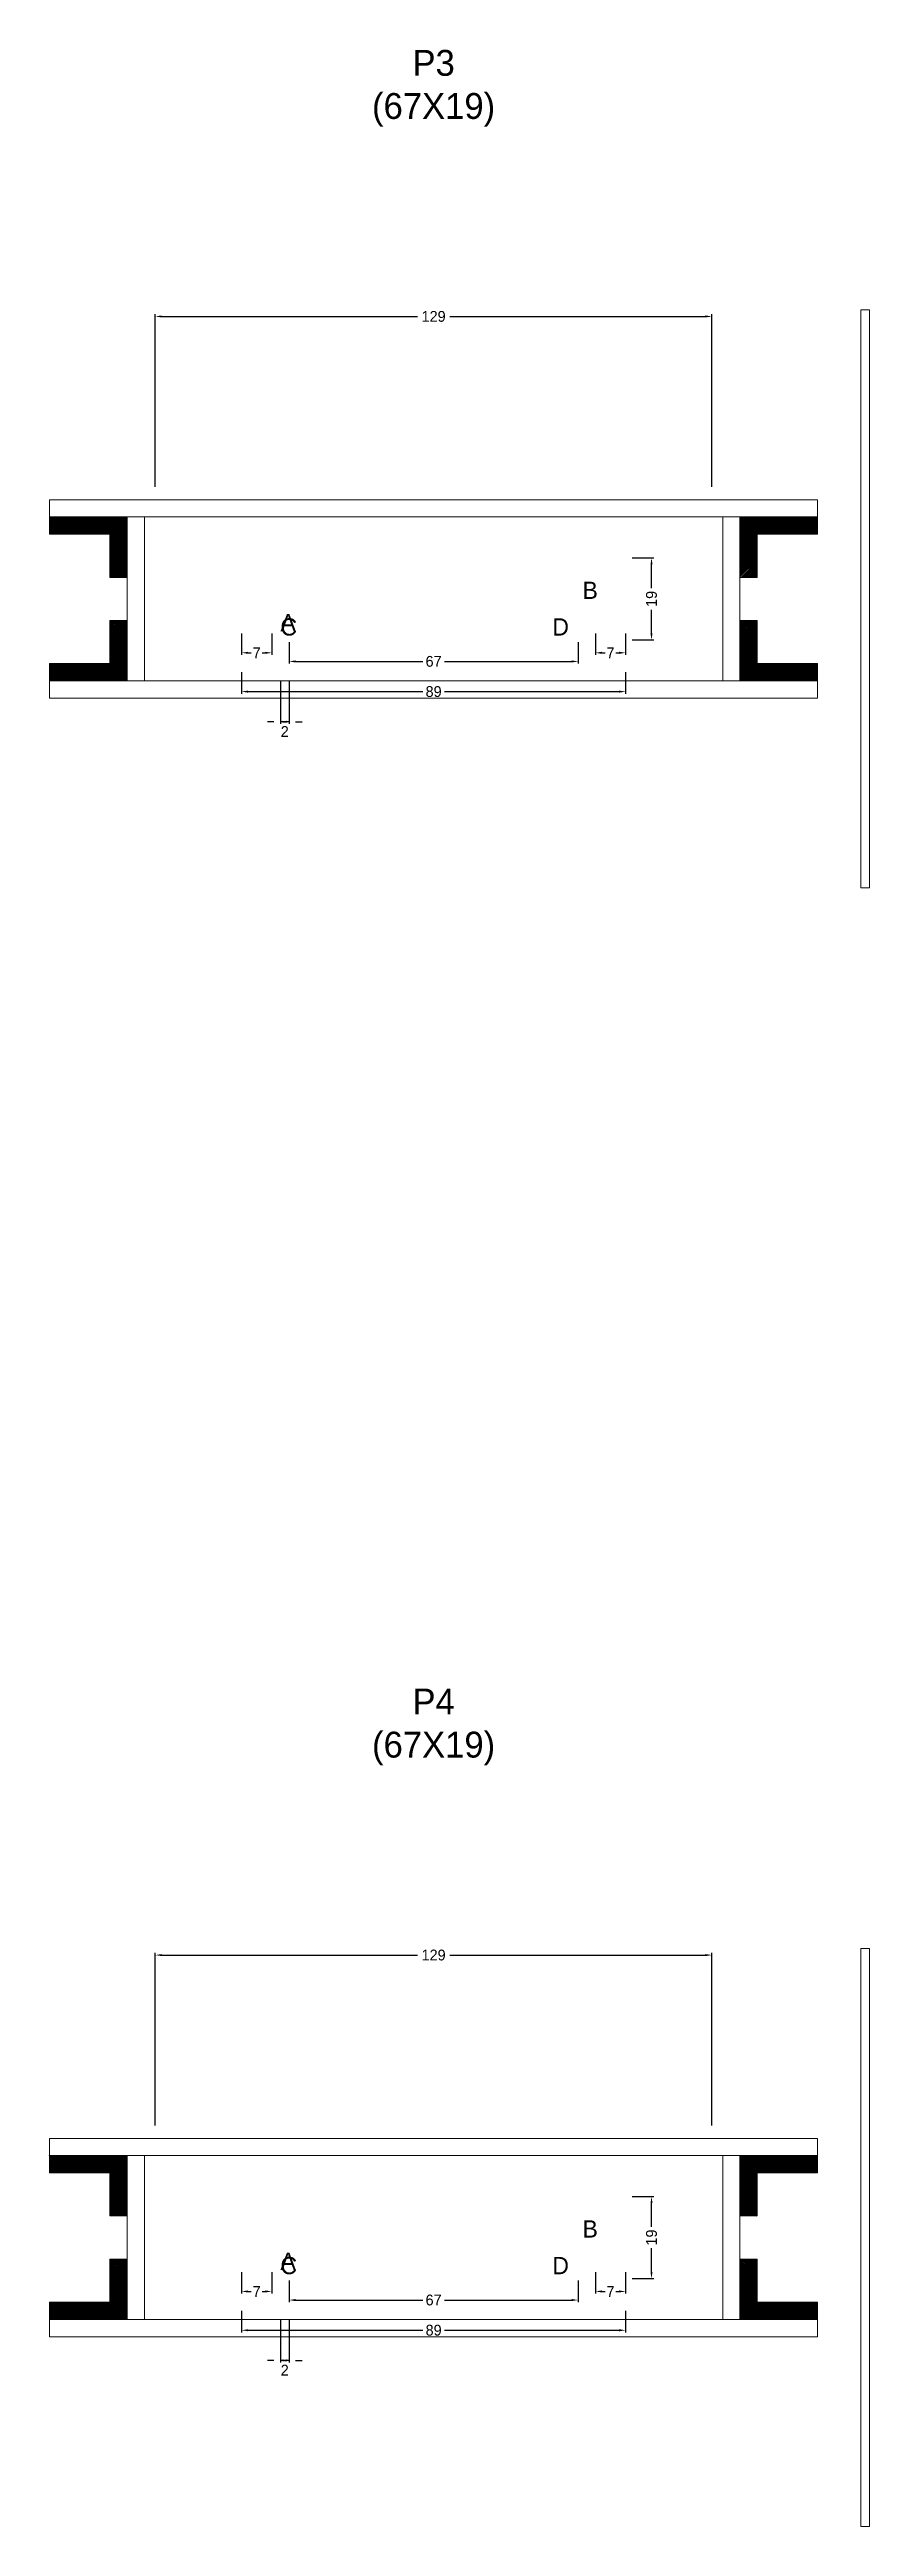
# Model space of a CAD drawing. Header units: centimetres. Extents: x -10500 to 4141, y -7986 to 295.
# Drawn here: x -89 to 101, y -1067 to -493 of the extents above; entities that cross this region are included whole.
import ezdxf

# ---------------------------------------------------------------- set-up
doc = ezdxf.new("R2010")
doc.units = ezdxf.units.CM
for name, color, linetype in [('COTA', 241, 'Continuous'), ('Hachura', 251, 'Continuous'), ('NOMENCLATURA', 7, 'Continuous'), ('SARRAFO', 251, 'Continuous')]:
    doc.layers.add(name, color=color, linetype=linetype)
doc.dimstyles.new('cotax2', dxfattribs={"dimtxt": 2.5, "dimasz": 1.5, "dimexe": 0.5, "dimexo": 0.5, "dimgap": 0.5, "dimtad": 1, "dimcen": 2.5, "dimazin": 3, "dimtfac": 1, "dimtmove": 0, "dimatfit": 3})

msp = doc.modelspace()

# ---------------------------------------------------------------- texts
at = {"layer": 'NOMENCLATURA'}
for s, p in [('B', (34.5, -620)), ('A', (-35.5, -627.5)), ('C', (-35.5, -628.5)), ('D', (27.5, -628.5)), ('B', (34.5, -1000)), ('A', (-35.5, -1007.5)), ('C', (-35.5, -1008.5)), ('D', (27.5, -1008.5))]:
    msp.add_text(s, height=4, dxfattribs=at).set_placement(p)
at = {"layer": 'NOMENCLATURA', "char_height": 6, "attachment_point": 8}
for s, insert in [('P3\\P(67X19)', (0, -510.5)), ('P4\\P(67X19)', (0, -890.5))]:
    msp.add_mtext(s, dxfattribs=dict(at, insert=insert))

# ---------------------------------------------------------------- blocks, each defined once
blk = doc.blocks.new('_CLOSEDFILLED')
at = {"color": 0, "linetype": 'BYBLOCK'}
blk.add_solid([(-1, 0.16), (0, 0), (-1, -0.16)], dxfattribs=at)
blk = doc.blocks.new('*D92')
for p, q in [((-44.5, -1017), (-44.5, -1022)), ((-43, -1021.5), (-2.5, -1021.5)), ((2.5, -1021.5), (43, -1021.5)), ((44.5, -1017), (44.5, -1022))]:
    blk.add_line(p, q)
at = {"layer": 'Defpoints'}
for p in [(-44.5, -1016.5), (44.5, -1016.5), (-44.5, -1021.5)]:
    blk.add_point(p, dxfattribs=at)
at = {"layer": 'COTA', "xscale": 1.5, "yscale": 1.5, "rotation": 180}
blk.add_blockref('_CLOSEDFILLED', (-44.5, -1021.5), dxfattribs=at)
at = {"layer": 'COTA', "xscale": 1.5, "yscale": 1.5}
blk.add_blockref('_CLOSEDFILLED', (44.5, -1021.5), dxfattribs=at)
at = {"layer": 'COTA', "insert": (0, -1021.5), "char_height": 2.5, "attachment_point": 5}
blk.add_mtext('89', dxfattribs=at)
blk = doc.blocks.new('*D93')
for p, q in [((-33.5, -1010), (-33.5, -1015)), ((33.5, -1010), (33.5, -1015)), ((-32, -1014.5), (-2.5, -1014.5)), ((2.5, -1014.5), (32, -1014.5))]:
    blk.add_line(p, q)
at = {"layer": 'Defpoints'}
for p in [(-33.5, -1009.5), (33.5, -1009.5), (-33.5, -1014.5)]:
    blk.add_point(p, dxfattribs=at)
at = {"layer": 'COTA', "xscale": 1.5, "yscale": 1.5, "rotation": 180}
blk.add_blockref('_CLOSEDFILLED', (-33.5, -1014.5), dxfattribs=at)
at = {"layer": 'COTA', "xscale": 1.5, "yscale": 1.5}
blk.add_blockref('_CLOSEDFILLED', (33.5, -1014.5), dxfattribs=at)
at = {"layer": 'COTA', "insert": (0, -1014.5), "char_height": 2.5, "attachment_point": 5}
blk.add_mtext('67', dxfattribs=at)
blk = doc.blocks.new('*D94')
for p, q in [((46, -990.5), (51, -990.5)), ((50.5, -997.5), (50.5, -992)), ((50.5, -1008), (50.5, -1002.5)), ((46, -1009.5), (51, -1009.5))]:
    blk.add_line(p, q)
at = {"layer": 'Defpoints'}
for p in [(45.5, -990.5), (45.5, -1009.5), (50.5, -1009.5)]:
    blk.add_point(p, dxfattribs=at)
at = {"layer": 'COTA', "xscale": 1.5, "yscale": 1.5}
for p, rotation in [((50.5, -990.5), 90), ((50.5, -1009.5), 270)]:
    blk.add_blockref('_CLOSEDFILLED', p, dxfattribs=dict(at, rotation=rotation))
at = {"layer": 'COTA', "insert": (50.5, -1000), "char_height": 2.5, "attachment_point": 5, "rotation": 90}
blk.add_mtext('19', dxfattribs=at)
blk = doc.blocks.new('*D95')
for p, q in [((-44.5, -1008), (-44.5, -1013)), ((-37.5, -1008), (-37.5, -1013)), ((-43, -1012.5), (-42.25, -1012.5)), ((-39.75, -1012.5), (-39, -1012.5))]:
    blk.add_line(p, q)
at = {"layer": 'Defpoints'}
for p in [(-44.5, -1007.5), (-37.5, -1007.5), (-44.5, -1012.5)]:
    blk.add_point(p, dxfattribs=at)
at = {"layer": 'COTA', "xscale": 1.5, "yscale": 1.5, "rotation": 180}
blk.add_blockref('_CLOSEDFILLED', (-44.5, -1012.5), dxfattribs=at)
at = {"layer": 'COTA', "xscale": 1.5, "yscale": 1.5}
blk.add_blockref('_CLOSEDFILLED', (-37.5, -1012.5), dxfattribs=at)
at = {"layer": 'COTA', "insert": (-41, -1012.5), "char_height": 2.5, "attachment_point": 5}
blk.add_mtext('7', dxfattribs=at)
blk = doc.blocks.new('*D96')
for p, q in [((37.5, -1008), (37.5, -1013)), ((44.5, -1008), (44.5, -1013)), ((39, -1012.5), (39.75, -1012.5)), ((42.25, -1012.5), (43, -1012.5))]:
    blk.add_line(p, q)
at = {"layer": 'Defpoints'}
for p in [(37.5, -1007.5), (44.5, -1007.5), (37.5, -1012.5)]:
    blk.add_point(p, dxfattribs=at)
at = {"layer": 'COTA', "xscale": 1.5, "yscale": 1.5, "rotation": 180}
blk.add_blockref('_CLOSEDFILLED', (37.5, -1012.5), dxfattribs=at)
at = {"layer": 'COTA', "xscale": 1.5, "yscale": 1.5}
blk.add_blockref('_CLOSEDFILLED', (44.5, -1012.5), dxfattribs=at)
at = {"layer": 'COTA', "insert": (41, -1012.5), "char_height": 2.5, "attachment_point": 5}
blk.add_mtext('7', dxfattribs=at)
blk = doc.blocks.new('*D97')
for p, q in [((-64.5, -974), (-64.5, -934)), ((-63, -934.5), (-3.75, -934.5)), ((3.75, -934.5), (63, -934.5)), ((64.5, -974), (64.5, -934))]:
    blk.add_line(p, q)
at = {"layer": 'Defpoints'}
for p in [(-64.5, -934.5), (-64.5, -974.5), (64.5, -974.5)]:
    blk.add_point(p, dxfattribs=at)
at = {"layer": 'COTA', "xscale": 1.5, "yscale": 1.5, "rotation": 180}
blk.add_blockref('_CLOSEDFILLED', (-64.5, -934.5), dxfattribs=at)
at = {"layer": 'COTA', "xscale": 1.5, "yscale": 1.5}
blk.add_blockref('_CLOSEDFILLED', (64.5, -934.5), dxfattribs=at)
at = {"layer": 'COTA', "insert": (0, -934.5), "char_height": 2.5, "attachment_point": 5}
blk.add_mtext('129', dxfattribs=at)
blk = doc.blocks.new('*D66')
for p, q in [((-44.5, -637), (-44.5, -642)), ((44.5, -637), (44.5, -642)), ((-43, -641.5), (-2.5, -641.5)), ((2.5, -641.5), (43, -641.5))]:
    blk.add_line(p, q)
at = {"layer": 'Defpoints'}
for p in [(-44.5, -636.5), (44.5, -636.5), (-44.5, -641.5)]:
    blk.add_point(p, dxfattribs=at)
at = {"layer": 'COTA', "xscale": 1.5, "yscale": 1.5, "rotation": 180}
blk.add_blockref('_CLOSEDFILLED', (-44.5, -641.5), dxfattribs=at)
at = {"layer": 'COTA', "xscale": 1.5, "yscale": 1.5}
blk.add_blockref('_CLOSEDFILLED', (44.5, -641.5), dxfattribs=at)
at = {"layer": 'COTA', "insert": (0, -641.5), "char_height": 2.5, "attachment_point": 5}
blk.add_mtext('89', dxfattribs=at)
blk = doc.blocks.new('*D67')
for p, q in [((-33.5, -630), (-33.5, -635)), ((33.5, -630), (33.5, -635)), ((-32, -634.5), (-2.5, -634.5)), ((2.5, -634.5), (32, -634.5))]:
    blk.add_line(p, q)
at = {"layer": 'Defpoints'}
for p in [(-33.5, -629.5), (33.5, -629.5), (-33.5, -634.5)]:
    blk.add_point(p, dxfattribs=at)
at = {"layer": 'COTA', "xscale": 1.5, "yscale": 1.5, "rotation": 180}
blk.add_blockref('_CLOSEDFILLED', (-33.5, -634.5), dxfattribs=at)
at = {"layer": 'COTA', "xscale": 1.5, "yscale": 1.5}
blk.add_blockref('_CLOSEDFILLED', (33.5, -634.5), dxfattribs=at)
at = {"layer": 'COTA', "insert": (0, -634.5), "char_height": 2.5, "attachment_point": 5}
blk.add_mtext('67', dxfattribs=at)
blk = doc.blocks.new('*D68')
for p, q in [((46, -610.5), (51, -610.5)), ((50.5, -617.5), (50.5, -612)), ((50.5, -628), (50.5, -622.5)), ((46, -629.5), (51, -629.5))]:
    blk.add_line(p, q)
at = {"layer": 'Defpoints'}
for p in [(45.5, -610.5), (45.5, -629.5), (50.5, -629.5)]:
    blk.add_point(p, dxfattribs=at)
at = {"layer": 'COTA', "xscale": 1.5, "yscale": 1.5}
for p, rotation in [((50.5, -610.5), 90), ((50.5, -629.5), 270)]:
    blk.add_blockref('_CLOSEDFILLED', p, dxfattribs=dict(at, rotation=rotation))
at = {"layer": 'COTA', "insert": (50.5, -620), "char_height": 2.5, "attachment_point": 5, "rotation": 90}
blk.add_mtext('19', dxfattribs=at)
blk = doc.blocks.new('*D69')
for p, q in [((-44.5, -628), (-44.5, -633)), ((-37.5, -628), (-37.5, -633)), ((-43, -632.5), (-42.25, -632.5)), ((-39.75, -632.5), (-39, -632.5))]:
    blk.add_line(p, q)
at = {"layer": 'Defpoints'}
for p in [(-44.5, -627.5), (-37.5, -627.5), (-44.5, -632.5)]:
    blk.add_point(p, dxfattribs=at)
at = {"layer": 'COTA', "xscale": 1.5, "yscale": 1.5, "rotation": 180}
blk.add_blockref('_CLOSEDFILLED', (-44.5, -632.5), dxfattribs=at)
at = {"layer": 'COTA', "xscale": 1.5, "yscale": 1.5}
blk.add_blockref('_CLOSEDFILLED', (-37.5, -632.5), dxfattribs=at)
at = {"layer": 'COTA', "insert": (-41, -632.5), "char_height": 2.5, "attachment_point": 5}
blk.add_mtext('7', dxfattribs=at)
blk = doc.blocks.new('*D70')
for p, q in [((37.5, -628), (37.5, -633)), ((44.5, -628), (44.5, -633)), ((39, -632.5), (39.75, -632.5)), ((42.25, -632.5), (43, -632.5))]:
    blk.add_line(p, q)
at = {"layer": 'Defpoints'}
for p in [(37.5, -627.5), (44.5, -627.5), (37.5, -632.5)]:
    blk.add_point(p, dxfattribs=at)
at = {"layer": 'COTA', "xscale": 1.5, "yscale": 1.5, "rotation": 180}
blk.add_blockref('_CLOSEDFILLED', (37.5, -632.5), dxfattribs=at)
at = {"layer": 'COTA', "xscale": 1.5, "yscale": 1.5}
blk.add_blockref('_CLOSEDFILLED', (44.5, -632.5), dxfattribs=at)
at = {"layer": 'COTA', "insert": (41, -632.5), "char_height": 2.5, "attachment_point": 5}
blk.add_mtext('7', dxfattribs=at)
blk = doc.blocks.new('*D71')
for p, q in [((-64.5, -594), (-64.5, -554)), ((-63, -554.5), (-3.75, -554.5)), ((3.75, -554.5), (63, -554.5)), ((64.5, -594), (64.5, -554))]:
    blk.add_line(p, q)
at = {"layer": 'Defpoints'}
for p in [(-64.5, -554.5), (-64.5, -594.5), (64.5, -594.5)]:
    blk.add_point(p, dxfattribs=at)
at = {"layer": 'COTA', "xscale": 1.5, "yscale": 1.5, "rotation": 180}
blk.add_blockref('_CLOSEDFILLED', (-64.5, -554.5), dxfattribs=at)
at = {"layer": 'COTA', "xscale": 1.5, "yscale": 1.5}
blk.add_blockref('_CLOSEDFILLED', (64.5, -554.5), dxfattribs=at)
at = {"layer": 'COTA', "insert": (0, -554.5), "char_height": 2.5, "attachment_point": 5}
blk.add_mtext('129', dxfattribs=at)

# ---------------------------------------------------------------- dimensions: what is measured, and where the dimension line sits
at = {"layer": 'COTA'}
for base, p1, p2, picture, middle in [((-64.5, -554.5), (-64.5, -594.5), (64.5, -594.5), '*D71', (0, -554.5)), ((-44.5, -632.5), (-44.5, -627.5), (-37.5, -627.5), '*D69', (-41, -632.5)), ((-33.5, -634.5), (-33.5, -629.5), (33.5, -629.5), '*D67', (0, -634.5)), ((37.5, -632.5), (37.5, -627.5), (44.5, -627.5), '*D70', (41, -632.5)), ((-44.5, -641.5), (-44.5, -636.5), (44.5, -636.5), '*D66', (0, -641.5)), ((-64.5, -934.5), (-64.5, -974.5), (64.5, -974.5), '*D97', (0, -934.5)), ((-44.5, -1012.5), (-44.5, -1007.5), (-37.5, -1007.5), '*D95', (-41, -1012.5)), ((-33.5, -1014.5), (-33.5, -1009.5), (33.5, -1009.5), '*D93', (0, -1014.5)), ((37.5, -1012.5), (37.5, -1007.5), (44.5, -1007.5), '*D96', (41, -1012.5)), ((-44.5, -1021.5), (-44.5, -1016.5), (44.5, -1016.5), '*D92', (0, -1021.5))]:
    dim = msp.add_linear_dim(base=base, p1=p1, p2=p2, dimstyle='cotax2', dxfattribs=at)
    dim.commit()
    dim.dimension.update_dxf_attribs({"geometry": picture, "text_midpoint": middle})
for base, p1, p2, picture, middle in [((50.5, -629.5), (45.5, -629.5), (45.5, -610.5), '*D68', (50.5, -620)), ((50.5, -1009.5), (45.5, -1009.5), (45.5, -990.5), '*D94', (50.5, -1000))]:
    dim = msp.add_linear_dim(base=base, p1=p1, p2=p2, angle=90, dimstyle='cotax2', dxfattribs=at)
    dim.commit()
    dim.dimension.update_dxf_attribs({"geometry": picture, "text_midpoint": middle})
for base, p1, p2 in [((-33.5, -648.5), (-33.5, -638.5), (-35.5, -638.5)), ((-33.5, -1028.5), (-33.5, -1018.5), (-35.5, -1018.5))]:
    msp.add_linear_dim(base=base, p1=p1, p2=p2, dimstyle='cotax2', dxfattribs=at).render()

# ---------------------------------------------------------------- hatches: boundary and pattern name
at = {"layer": 'SARRAFO'}
h = msp.add_hatch(dxfattribs=at)
h.set_pattern_fill('SOLID', scale=2)
h.paths.add_polyline_path([(-89, -605), (-75, -605), (-75, -601), (-89, -601)])
h = msp.add_hatch(dxfattribs=at)
h.set_pattern_fill('SOLID', scale=2)
h.paths.add_polyline_path([(-75, -615), (-71, -615), (-71, -601), (-75, -601)])
h = msp.add_hatch(dxfattribs=at)
h.set_pattern_fill('SOLID', scale=2)
h.paths.add_polyline_path([(71, -615), (75, -615), (75, -601), (71, -601)])
h = msp.add_hatch(dxfattribs=at)
h.set_pattern_fill('SOLID', scale=2)
h.paths.add_polyline_path([(75, -605), (89, -605), (89, -601), (75, -601)])
h = msp.add_hatch(dxfattribs=at)
h.set_pattern_fill('SOLID', scale=2)
h.paths.add_polyline_path([(-75, -639), (-71, -639), (-71, -625), (-75, -625)])
h = msp.add_hatch(dxfattribs=at)
h.set_pattern_fill('SOLID', scale=2)
h.paths.add_polyline_path([(71, -639), (75, -639), (75, -625), (71, -625)])
h = msp.add_hatch(dxfattribs=at)
h.set_pattern_fill('SOLID', scale=2)
h.paths.add_polyline_path([(-89, -639), (-75, -639), (-75, -635), (-89, -635)])
h = msp.add_hatch(dxfattribs=at)
h.set_pattern_fill('SOLID', scale=2)
h.paths.add_polyline_path([(75, -639), (89, -639), (89, -635), (75, -635)])
h = msp.add_hatch(dxfattribs=at)
h.set_pattern_fill('SOLID', scale=2)
h.paths.add_polyline_path([(-89, -985), (-75, -985), (-75, -981), (-89, -981)])
h = msp.add_hatch(dxfattribs=at)
h.set_pattern_fill('SOLID', scale=2)
h.paths.add_polyline_path([(-75, -995), (-71, -995), (-71, -981), (-75, -981)])
h = msp.add_hatch(dxfattribs=at)
h.set_pattern_fill('SOLID', scale=2)
h.paths.add_polyline_path([(71, -995), (75, -995), (75, -981), (71, -981)])
h = msp.add_hatch(dxfattribs=at)
h.set_pattern_fill('SOLID', scale=2)
h.paths.add_polyline_path([(75, -985), (89, -985), (89, -981), (75, -981)])
h = msp.add_hatch(dxfattribs=at)
h.set_pattern_fill('SOLID', scale=2)
h.paths.add_polyline_path([(-75, -1019), (-71, -1019), (-71, -1005), (-75, -1005)])
h = msp.add_hatch(dxfattribs=at)
h.set_pattern_fill('SOLID', scale=2)
h.paths.add_polyline_path([(71, -1019), (75, -1019), (75, -1005), (71, -1005)])
h = msp.add_hatch(dxfattribs=at)
h.set_pattern_fill('SOLID', scale=2)
h.paths.add_polyline_path([(-89, -1019), (-75, -1019), (-75, -1015), (-89, -1015)])
h = msp.add_hatch(dxfattribs=at)
h.set_pattern_fill('SOLID', scale=2)
h.paths.add_polyline_path([(75, -1019), (89, -1019), (89, -1015), (75, -1015)])

# ---------------------------------------------------------------- linework, layer by layer
at = {"layer": 'Hachura', "lineweight": 13}
for points in [[(99, -687), (101, -687), (101, -553), (99, -553)], [(99, -1067), (101, -1067), (101, -933), (99, -933)]]:
    msp.add_lwpolyline(points, close=True, dxfattribs=at)
at = {"layer": 'Hachura', "lineweight": 18}
for points in [[(-89, -601), (89, -601), (89, -597), (-89, -597)], [(-71, -639), (-67, -639), (-67, -601), (-71, -601)], [(67, -639), (71, -639), (71, -601), (67, -601)], [(-89, -643), (89, -643), (89, -639), (-89, -639)], [(-89, -981), (89, -981), (89, -977), (-89, -977)], [(-71, -1019), (-67, -1019), (-67, -981), (-71, -981)], [(67, -1019), (71, -1019), (71, -981), (67, -981)], [(-89, -1023), (89, -1023), (89, -1019), (-89, -1019)]]:
    msp.add_lwpolyline(points, close=True, dxfattribs=at)
at = {"layer": 'SARRAFO', "lineweight": 13}
for points in [[(-89, -605), (-75, -605), (-75, -601), (-89, -601)], [(-75, -615), (-71, -615), (-71, -601), (-75, -601)], [(71, -615), (75, -615), (75, -601), (71, -601)], [(75, -605), (89, -605), (89, -601), (75, -601)], [(-75, -639), (-71, -639), (-71, -625), (-75, -625)], [(71, -639), (75, -639), (75, -625), (71, -625)], [(-89, -639), (-75, -639), (-75, -635), (-89, -635)], [(75, -639), (89, -639), (89, -635), (75, -635)], [(-89, -985), (-75, -985), (-75, -981), (-89, -981)], [(-75, -995), (-71, -995), (-71, -981), (-75, -981)], [(71, -995), (75, -995), (75, -981), (71, -981)], [(75, -985), (89, -985), (89, -981), (75, -981)], [(-75, -1019), (-71, -1019), (-71, -1005), (-75, -1005)], [(71, -1019), (75, -1019), (75, -1005), (71, -1005)], [(-89, -1019), (-75, -1019), (-75, -1015), (-89, -1015)], [(75, -1019), (89, -1019), (89, -1015), (75, -1015)]]:
    msp.add_lwpolyline(points, close=True, dxfattribs=at)

msp.set_redraw_order([(e.dxf.handle, doc.entitydb.next_handle()) for e in msp.query("TEXT MTEXT ATTDEF DIMENSION ARC_DIMENSION")])  # texts and dimensions are drawn at this point

doc.saveas('drawing.dxf')
